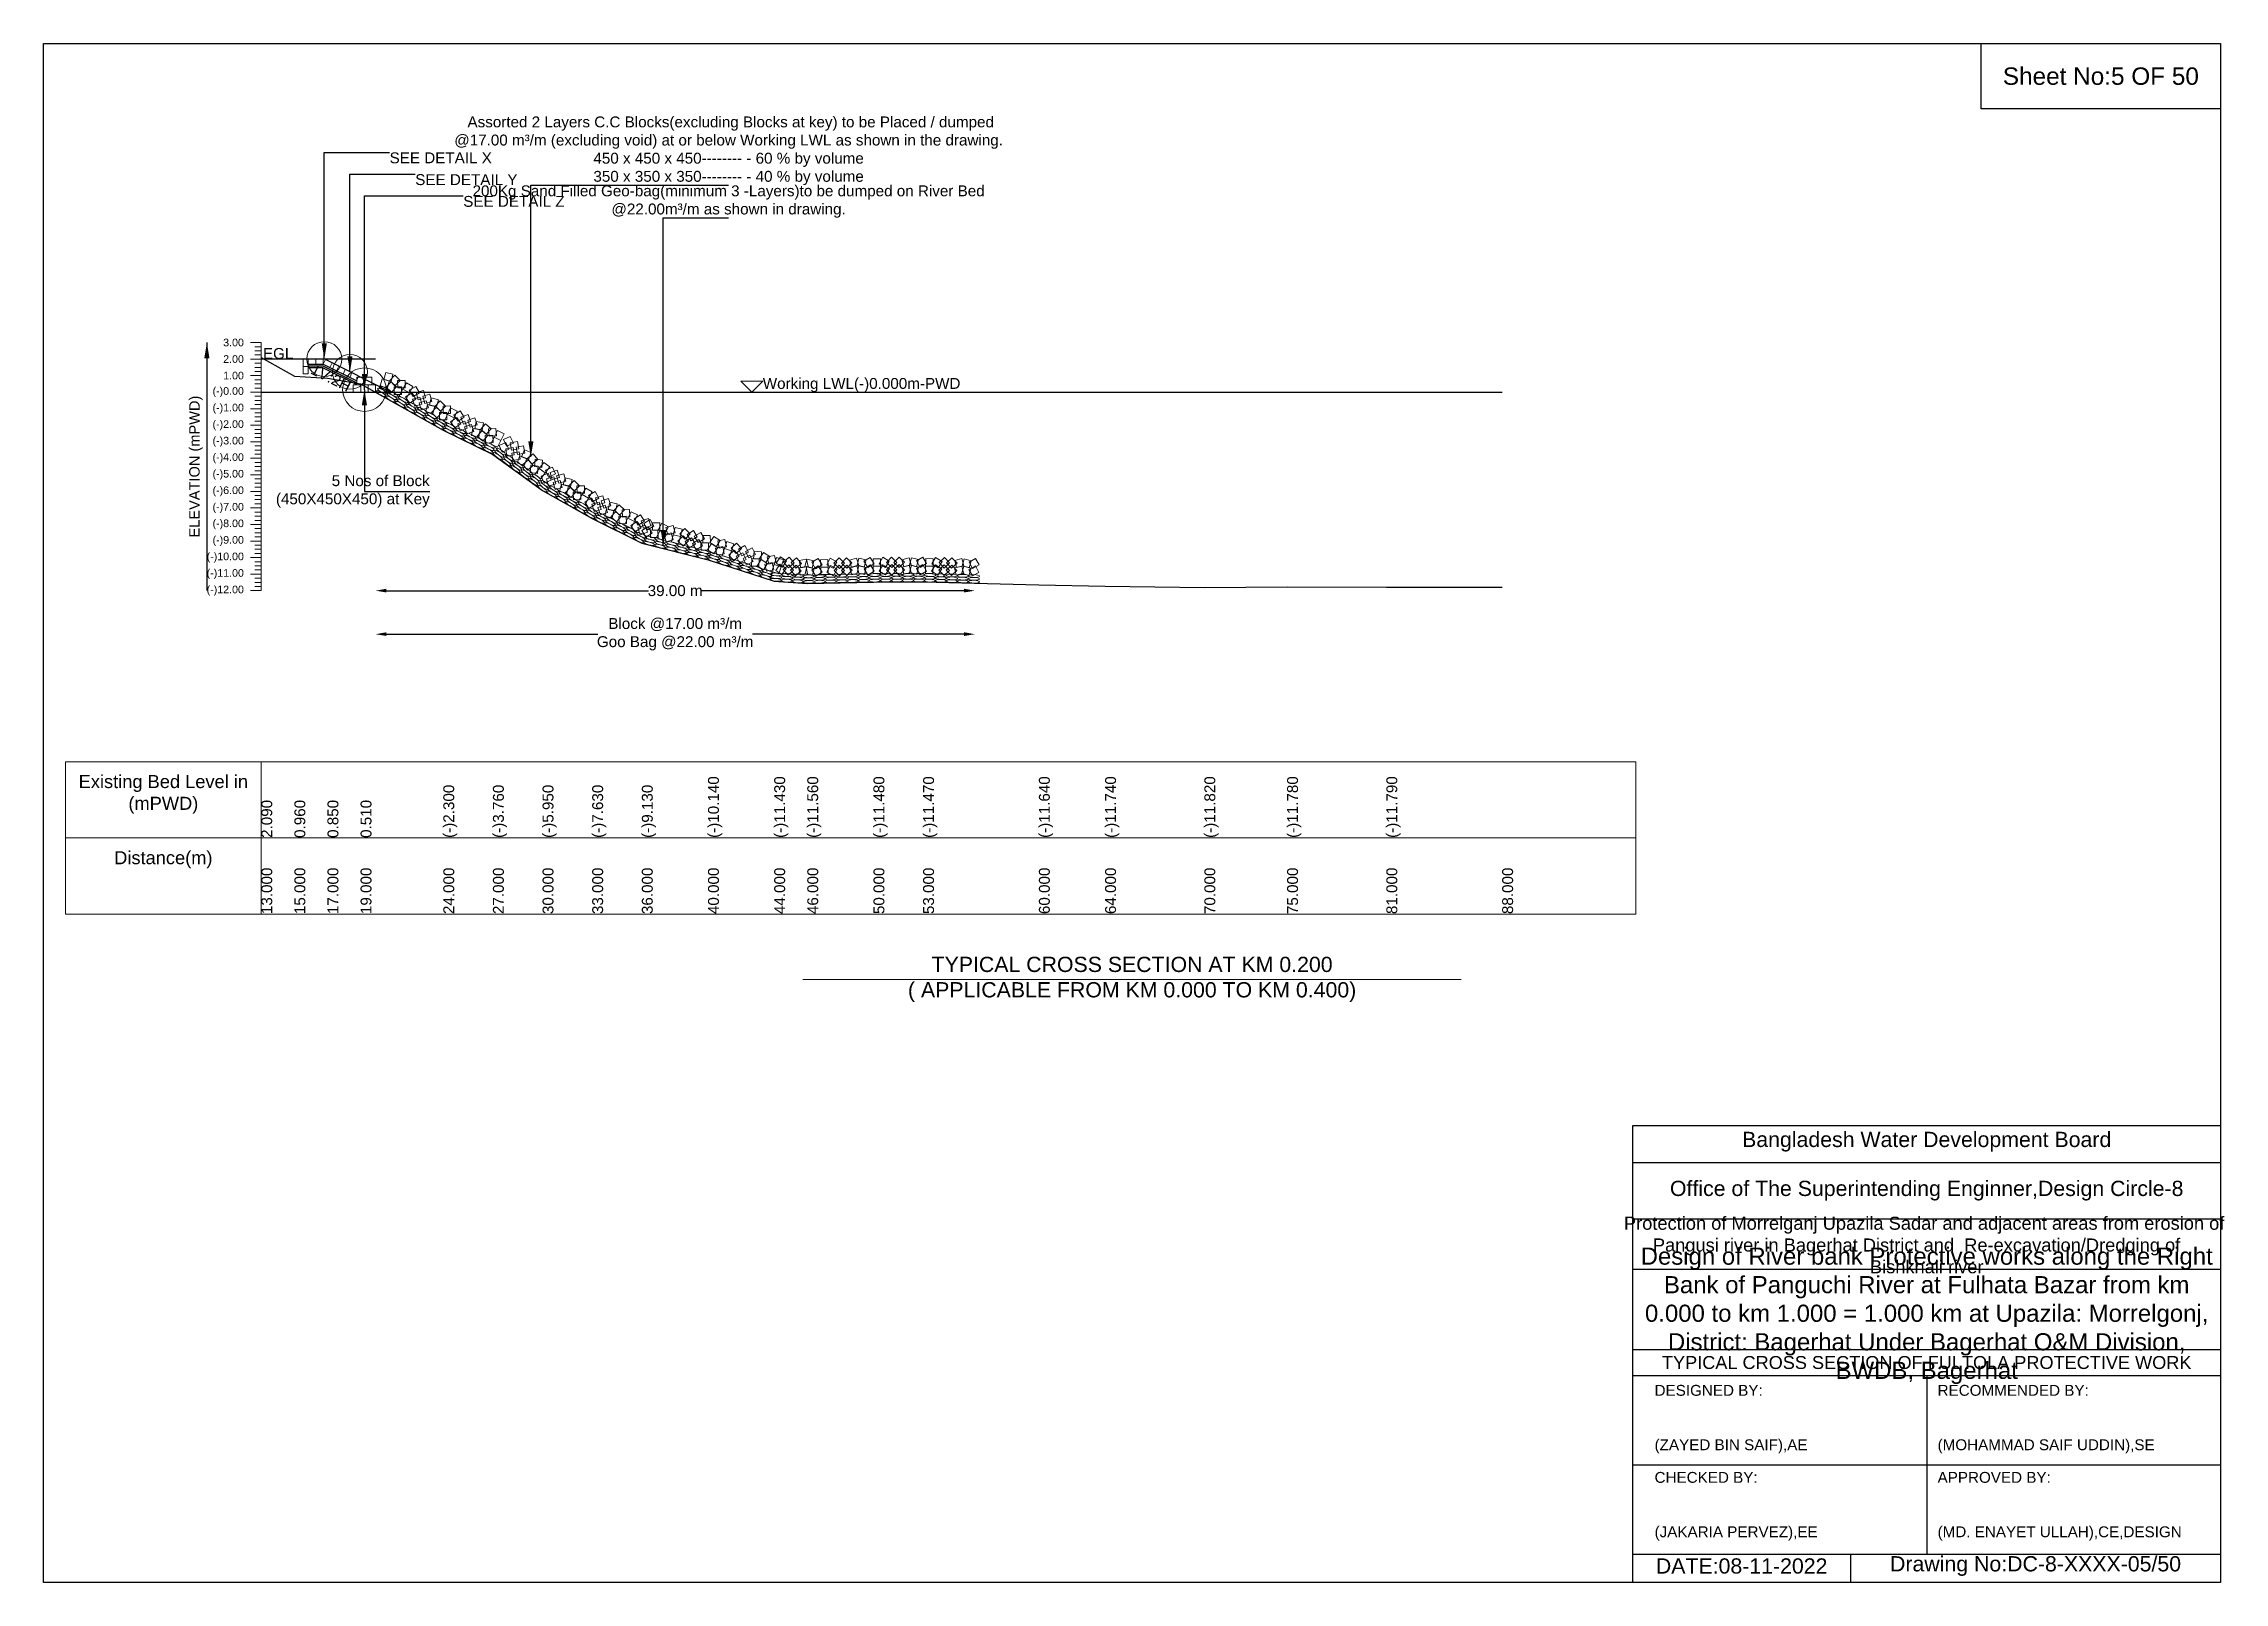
# Model space of a CAD drawing. Header units: inches. Extents: x 89000 to 305017, y -7071 to 0.
# Drawn here: x 160000 to 170017, y -7071 to 0 of the extents above; entities that cross this region are included whole.
import ezdxf

# ---------------------------------------------------------------- set-up
doc = ezdxf.new("R2010")
doc.units = ezdxf.units.IN
doc.header["$LTSCALE"] = 7
doc.header["$MEASUREMENT"] = 0
for name, color, linetype, lineweight in [('Cross section Data Border', 7, 'Continuous', 9), ('Cross Section Labels', 7, 'Continuous', 9), ('Existing_Bed_Level for Xsection', 7, 'Continuous', 25), ('Long Section Labels', 7, 'Continuous', 9)]:
    doc.layers.add(name, color=color, linetype=linetype, lineweight=lineweight)
doc.styles.get("Standard").update_dxf_attribs({"font": 'arial.ttf'})
doc.dimstyles.new('Appron Lebeling Style', dxfattribs={"dimtxt": 50, "dimasz": 50, "dimexe": 0.18, "dimexo": 0.0625, "dimgap": 0.09, "dimtad": 0, "dimtih": 1, "dimtoh": 1, "dimdec": 4, "dimzin": 0, "dimdsep": 46, "dimtxsty": 'Standard', "dimcen": 0.09, "dimse1": 1, "dimse2": 1, "dimadec": 0, "dimazin": 0, "dimtfac": 1, "dimtdec": 4, "dimtofl": 0, "dimtmove": 0, "dimatfit": 3, "dimfxl": 1, "dimtolj": 1, "dimtzin": 0, "dimarcsym": 0})
doc.dimstyles.get("Standard").update_dxf_attribs({"dimtxt": 0.18, "dimasz": 0.18, "dimexe": 0.18, "dimexo": 0.0625, "dimgap": 0.09, "dimtad": 0, "dimtih": 1, "dimtoh": 1, "dimdec": 4, "dimzin": 0, "dimdsep": 46, "dimtxsty": 'Standard', "dimcen": 0.09, "dimadec": 0, "dimazin": 0, "dimtfac": 1, "dimtdec": 4, "dimtofl": 0, "dimtmove": 0, "dimatfit": 3, "dimfxl": 1, "dimtolj": 1, "dimtzin": 0, "dimarcsym": 0})

msp = doc.modelspace()

# ---------------------------------------------------------------- texts
at = {"attachment_point": 5}
for s, insert, char_height in [('Sheet No:5 OF 50', (169450, -150), 80), ('Bangladesh Water Development Board', (168650, -5046), 70), ('Office of The Superintending Enginner,Design Circle-8', (168650, -5271), 70)]:
    msp.add_mtext(s, dxfattribs=dict(at, insert=insert, char_height=char_height))
for s, insert, char_height, width, attachment_point in [('Protection of Morrelganj Upazila Sadar and adjacent areas from erosion of  Pangusi river in Bagerhat District and  Re-excavation/Dredging of     Bishkhali river', (168650, -5521), 60, 2800, 5), ('Design of River bank Protective works along the Right Bank of Panguchi River at Fulhata Bazar from km 0.000 to km 1.000 = 1.000 km at Upazila: Morrelgonj, District: Bagerhat Under Bagerhat O&M Division, BWDB, Bagerhat ', (168650, -5846), 78.71299581, 2700, 5), ('TYPICAL CROSS SECTION OF FULTOLA PROTECTIVE WORK', (168650, -6061), 59.5765532, 2800, 5), ('DESIGNED BY:^J^J^J(ZAYED BIN SAIF),AE', (167400, -6321), 50, 1400, 4), ('RECOMMENDED BY:^J^J^J(MOHAMMAD SAIF UDDIN),SE', (168700, -6321), 50, 1400, 4), ('CHECKED BY:^J^J^J(JAKARIA PERVEZ),EE', (167400, -6721), 50, 1400, 4), ('APPROVED BY:^J^J^J(MD. ENAYET ULLAH),CE,DESIGN', (168700, -6721), 50, 1400, 4), ('DATE:08-11-2022', (167800, -6996), 70, 1400, 5), ('Drawing No:DC-8-XXXX-05/50', (169150, -6996), 70, 2200, 5)]:
    msp.add_mtext(s, dxfattribs=dict(insert=insert, char_height=char_height, width=width, attachment_point=attachment_point))
at = {"layer": 'Cross section Data Border', "char_height": 60, "width": 800, "attachment_point": 5}
for s, insert in [('Existing Bed Level in (mPWD)', (160550, -3450)), ('Distance(m)', (160550, -3750))]:
    msp.add_mtext(s, dxfattribs=dict(at, insert=insert))
at = {"layer": 'Cross Section Labels'}
for s, insert, char_height, attachment_point in [(' Assorted 2 Layers C.C Blocks(excluding Blocks at key) to be Placed / dumped^J@17.00 m³/m (excluding void) at or below Working LWL as shown in the drawing.^J450 x 450 x 450-------- - 60 % by volume^J350 x 350 x 350-------- - 40 % by volume', (163146.52576, -650), 50, 8), ('SEE DETAIL X', (161589.36797, -500), 50, 1), ('SEE DETAIL Y', (161707.16797, -600), 50, 1), ('SEE DETAIL Z', (161927.56797, -700), 50, 1), ('200Kg Sand Filled Geo-bag(minimum 3 -Layers)to be dumped on River Bed^J@22.00m³/m as shown in drawing.', (163146.52576, -800), 50, 8), ('EGL', (161147.18562, -1449.68), 50, 9), ('Working LWL(-)0.000m-PWD', (163303.36797, -1601.68), 50, 7), ('5 Nos of Block ^J(450X450X450) at Key', (161773.66797, -2057.68), 50, 6), ('TYPICAL CROSS SECTION AT KM 0.200^J( APPLICABLE FROM KM 0.000 TO KM 0.400)', (165000, -4300), 70, 5)]:
    msp.add_mtext(s, dxfattribs=dict(at, insert=insert, char_height=char_height, attachment_point=attachment_point))
at = {"layer": 'Cross Section Labels', "insert": (161331.27385, -1513.11823), "char_height": 50, "attachment_point": 2, "rotation": 333.434948823}
msp.add_mtext('1V:2H', dxfattribs=at)
at = {"layer": 'Long Section Labels', "char_height": 35, "attachment_point": 6}
for s, insert in [('3.00', (160920, -1373.68)), ('2.00', (160920, -1449.68)), ('(-)0.00', (160920, -1601.68)), ('1.00', (160920, -1525.68)), ('(-)1.00', (160920, -1677.68)), ('(-)2.00', (160920, -1753.68)), ('(-)3.00', (160920, -1829.68)), ('(-)4.00', (160920, -1905.68)), ('(-)5.00', (160920, -1981.68)), ('(-)6.00', (160920, -2057.68)), ('(-)7.00', (160920, -2133.68)), ('(-)8.00', (160920, -2209.68)), ('(-)9.00', (160920, -2285.68)), ('(-)10.00', (160920, -2361.68)), ('(-)11.00', (160920, -2437.68)), ('(-)12.00', (160920, -2513.68))]:
    msp.add_mtext(s, dxfattribs=dict(at, insert=insert))
at = {"layer": 'Long Section Labels', "rotation": 90}
for s, insert, char_height, attachment_point in [('ELEVATION (mPWD)', (160700, -1943.68), 48, 5), ('(-)10.140', (163052, -3650), 50, 1), ('(-)11.430', (163356, -3650), 50, 1), ('(-)11.560', (163508, -3650), 50, 1), ('(-)11.480', (163812, -3650), 50, 1), ('(-)11.470', (164040, -3650), 50, 1), ('(-)11.640', (164572, -3650), 50, 1), ('(-)11.740', (164876, -3650), 50, 1), ('(-)11.820', (165332, -3650), 50, 1), ('(-)11.780', (165712, -3650), 50, 1), ('(-)11.790', (166168, -3650), 50, 1), ('(-)11.790', (166168, -3650), 50, 1), ('2.090', (161000, -3650), 50, 1), ('0.960', (161152, -3650), 50, 1), ('0.850', (161304, -3650), 50, 1), ('0.510', (161456, -3650), 50, 1), ('(-)2.300', (161836, -3650), 50, 1), ('(-)3.760', (162064, -3650), 50, 1), ('(-)5.950', (162292, -3650), 50, 1), ('(-)7.630', (162520, -3650), 50, 1), ('(-)9.130', (162748, -3650), 50, 1), ('13.000', (161000, -4000), 50, 1), ('15.000', (161152, -4000), 50, 1), ('17.000', (161304, -4000), 50, 1), ('19.000', (161456, -4000), 50, 1), ('24.000', (161836, -4000), 50, 1), ('27.000', (162064, -4000), 50, 1), ('30.000', (162292, -4000), 50, 1), ('33.000', (162520, -4000), 50, 1), ('36.000', (162748, -4000), 50, 1), ('40.000', (163052, -4000), 50, 1), ('44.000', (163356, -4000), 50, 1), ('46.000', (163508, -4000), 50, 1), ('50.000', (163812, -4000), 50, 1), ('53.000', (164040, -4000), 50, 1), ('60.000', (164572, -4000), 50, 1), ('64.000', (164876, -4000), 50, 1), ('70.000', (165332, -4000), 50, 1), ('75.000', (165712, -4000), 50, 1), ('81.000', (166168, -4000), 50, 1), ('88.000', (166700, -4000), 50, 1)]:
    msp.add_mtext(s, dxfattribs=dict(at, insert=insert, char_height=char_height, attachment_point=attachment_point))

# ---------------------------------------------------------------- blocks, each defined once
blk = doc.blocks.new('*D1')
at = {"layer": 'Cross Section Labels', "color": 0, "lineweight": -2, "transparency": 16777216}
for p, q in [((161575, -2514), (162779, -2514)), ((164228, -2514), (163024, -2514))]:
    blk.add_line(p, q, dxfattribs=at)
at = {"layer": 'Cross Section Labels', "color": 0, "transparency": 16777216}
for points in [[(161575, -2505), (161575, -2522), (161525, -2514)], [(164228, -2505), (164228, -2522), (164278, -2514)]]:
    blk.add_solid(points, dxfattribs=at)
at = {"layer": 'Defpoints', "color": 0, "transparency": 16777216}
for p in [(161525, -1602), (164278, -2479), (164278, -2514)]:
    blk.add_point(p, dxfattribs=at)
at = {"layer": 'Cross Section Labels', "color": 0, "transparency": 16777216, "insert": (162901, -2514), "char_height": 50, "attachment_point": 5}
blk.add_mtext('\\A1;39.00 m', dxfattribs=at)
blk = doc.blocks.new('*D2')
at = {"layer": 'Cross Section Labels', "color": 0, "lineweight": -2, "transparency": 16777216}
for p, q in [((161575, -2714), (162546, -2714)), ((164228, -2714), (163257, -2714))]:
    blk.add_line(p, q, dxfattribs=at)
at = {"layer": 'Cross Section Labels', "color": 0, "transparency": 16777216}
for points in [[(161575, -2705), (161575, -2722), (161525, -2714)], [(164228, -2705), (164228, -2722), (164278, -2714)]]:
    blk.add_solid(points, dxfattribs=at)
at = {"layer": 'Defpoints', "color": 0, "transparency": 16777216}
for p in [(161525, -1602), (164278, -2479), (164278, -2714)]:
    blk.add_point(p, dxfattribs=at)
at = {"layer": 'Cross Section Labels', "color": 0, "transparency": 16777216, "insert": (162901, -2714), "char_height": 50, "attachment_point": 5}
blk.add_mtext('\\A1;Block @17.00 m³/m ^JGoo Bag @22.00 m³/m ', dxfattribs=at)

# ---------------------------------------------------------------- dimensions: what is measured, and where the dimension line sits
at = {"layer": 'Cross Section Labels'}
for base, text, picture, middle in [((164277.71992, -2513.68), '39.00 m', '*D1', (162901.34395, -2513.68)), ((164277.71992, -2713.68), 'Block @17.00 m³/m ^JGoo Bag @22.00 m³/m ', '*D2', (162901.34395, -2713.68))]:
    dim = msp.add_linear_dim(base=base, p1=(161524.96797, -1601.68), p2=(164277.71992, -2479.1732), text=text, dimstyle='Appron Lebeling Style', dxfattribs=at)
    dim.commit()
    dim.dimension.update_dxf_attribs({"geometry": picture, "text_midpoint": middle})

# ---------------------------------------------------------------- linework, layer by layer
for points in [[(160000, 0), (170000, 0), (170000, -7071), (160000, -7071)], [(168900, 0), (170000, 0), (170000, -300), (168900, -300)]]:
    msp.add_lwpolyline(points, close=True)
for points in [[(167300, -7071), (167300, -4971), (170000, -4971)], [(167300, -5141), (170000, -5141)], [(167300, -5401), (170000, -5401)], [(167300, -5631), (170000, -5631)], [(167300, -6001), (170000, -6001)], [(167300, -6121), (170000, -6121)], [(168650, -6121), (168650, -6941)], [(167300, -6531), (170000, -6531)], [(167300, -6941), (170000, -6941)], [(168300, -6941), (168300, -7071)]]:
    msp.add_lwpolyline(points)
at = {"layer": 'Cross section Data Border'}
msp.add_lwpolyline([(160100, -3300), (167314.6224, -3300), (167314.6224, -4000), (160100, -4000)], close=True, dxfattribs=at)
for points in [[(161000, -3300), (161000, -4000)], [(160100, -3650), (167314.6224, -3650)]]:
    msp.add_lwpolyline(points, dxfattribs=at)
at = {"layer": 'Cross Section Labels'}
msp.add_lwpolyline([(163253.36797, -1601.68), (163303.36797, -1551.68), (163203.36797, -1551.68)], close=True, dxfattribs=at)
msp.add_lwpolyline([(163488, -4300), (165000, -4300), (166512, -4300)], dxfattribs=at)
for centre, radius in [((161289.36797, -1449.68), 80), ((161407.16797, -1508.58), 80), ((161473.66797, -1590.28), 100)]:
    msp.add_circle(centre, radius, dxfattribs=at)
at = {"layer": 'Existing_Bed_Level for Xsection'}
for points in [[(161000, -1442.84), (161152, -1528.72), (161304, -1537.08), (161456, -1562.92), (161836, -1776.48), (162064, -1887.44), (162292, -2053.88), (162520, -2181.56), (162748, -2295.56), (163052, -2372.32), (163356, -2470.36), (163508, -2480.24), (163812, -2474.16), (164040, -2473.4), (164572, -2486.32), (164876, -2493.92), (165332, -2500), (165712, -2496.96), (166168, -2497.72), (166700, -2497.72)], [(161524.96797, -1449.68), (161000, -1449.68)], [(161593.36797, -1601.68), (161294.18209, -1452.08706), (161289.36797, -1449.68), (161283.98562, -1449.68), (161215.58562, -1449.68)], [(161215.58562, -1472.48), (161283.98562, -1472.48), (161439.46797, -1550.22117)], [(161215.58562, -1480.08), (161282.19151, -1480.08), (161439.46797, -1558.71823)], [(161215.58562, -1487.68), (161280.39739, -1487.68), (161439.46797, -1567.21529)], [(161000, -1601.68), (166700, -1601.68)]]:
    msp.add_lwpolyline(points, dxfattribs=at)
at = {"layer": 'Long Section Labels'}
for points in [[(161000, -1373.68), (160950, -1373.68)], [(161000, -1392.68), (160970, -1392.68)], [(161000, -2513.68), (161000, -2437.68), (161000, -2361.68), (161000, -2285.68), (161000, -2209.68), (161000, -2133.68), (161000, -2057.68), (161000, -1981.68), (161000, -1905.68), (161000, -1829.68), (161000, -1753.68), (161000, -1677.68), (161000, -1601.68), (161000, -1525.68), (161000, -1449.68), (161000, -1373.68)], [(161000, -1449.68), (160950, -1449.68)], [(161000, -1411.68), (160970, -1411.68)], [(161000, -1430.68), (160970, -1430.68)], [(161000, -1468.68), (160970, -1468.68)], [(161000, -1487.68), (160970, -1487.68)], [(161000, -1525.68), (160950, -1525.68)], [(161000, -1601.68), (160950, -1601.68)], [(161000, -1506.68), (160970, -1506.68)], [(161000, -1544.68), (160970, -1544.68)], [(161000, -1563.68), (160970, -1563.68)], [(161000, -1582.68), (160970, -1582.68)], [(161000, -1677.68), (160950, -1677.68)], [(161000, -1620.68), (160970, -1620.68)], [(161000, -1639.68), (160970, -1639.68)], [(161000, -1658.68), (160970, -1658.68)], [(161000, -1696.68), (160970, -1696.68)], [(161000, -1753.68), (160950, -1753.68)], [(161000, -1715.68), (160970, -1715.68)], [(161000, -1734.68), (160970, -1734.68)], [(161000, -1772.68), (160970, -1772.68)], [(161000, -1791.68), (160970, -1791.68)], [(161000, -1829.68), (160950, -1829.68)], [(161000, -1810.68), (160970, -1810.68)], [(161000, -1848.68), (160970, -1848.68)], [(161000, -1867.68), (160970, -1867.68)], [(161000, -1886.68), (160970, -1886.68)], [(161000, -1905.68), (160950, -1905.68)], [(161000, -1981.68), (160950, -1981.68)], [(161000, -1924.68), (160970, -1924.68)], [(161000, -1943.68), (160970, -1943.68)], [(161000, -1962.68), (160970, -1962.68)], [(161000, -2000.68), (160970, -2000.68)], [(161000, -2057.68), (160950, -2057.68)], [(161000, -2019.68), (160970, -2019.68)], [(161000, -2038.68), (160970, -2038.68)], [(161000, -2076.68), (160970, -2076.68)], [(161000, -2095.68), (160970, -2095.68)], [(161000, -2133.68), (160950, -2133.68)], [(161000, -2114.68), (160970, -2114.68)], [(161000, -2152.68), (160970, -2152.68)], [(161000, -2171.68), (160970, -2171.68)], [(161000, -2190.68), (160970, -2190.68)], [(161000, -2209.68), (160950, -2209.68)], [(161000, -2285.68), (160950, -2285.68)], [(161000, -2228.68), (160970, -2228.68)], [(161000, -2247.68), (160970, -2247.68)], [(161000, -2266.68), (160970, -2266.68)], [(161000, -2361.68), (160950, -2361.68)], [(161000, -2304.68), (160970, -2304.68)], [(161000, -2323.68), (160970, -2323.68)], [(161000, -2342.68), (160970, -2342.68)], [(161000, -2380.68), (160970, -2380.68)], [(161000, -2399.68), (160970, -2399.68)], [(161000, -2437.68), (160950, -2437.68)], [(161000, -2418.68), (160970, -2418.68)], [(161000, -2456.68), (160970, -2456.68)], [(161000, -2475.68), (160970, -2475.68)], [(161000, -2494.68), (160970, -2494.68)], [(161000, -2513.68), (160950, -2513.68)]]:
    msp.add_lwpolyline(points, dxfattribs=at)
for points in [[(161215.58562, -1449.68), (161192.78562, -1449.68), (161192.78562, -1483.88), (161215.58562, -1483.88)], [(161215.58562, -1483.88), (161192.78562, -1483.88), (161192.78562, -1518.08), (161215.58562, -1518.08)], [(161249.78562, -1449.68), (161215.58562, -1449.68), (161215.58562, -1472.48), (161249.78562, -1472.48)], [(161283.98562, -1449.68), (161249.78562, -1449.68), (161249.78562, -1472.48), (161283.98562, -1472.48)], [(161324.7715, -1467.38177), (161294.18209, -1452.08706), (161283.98562, -1472.48), (161314.57503, -1487.7747)], [(161355.36091, -1482.67647), (161324.7715, -1467.38177), (161314.57503, -1487.7747), (161345.16444, -1503.06941)], [(161385.95032, -1497.97117), (161355.36091, -1482.67647), (161345.16444, -1503.06941), (161375.75385, -1518.36411)], [(161416.53973, -1513.26588), (161385.95032, -1497.97117), (161375.75385, -1518.36411), (161406.34326, -1533.65882)], [(161447.12914, -1528.56058), (161416.53973, -1513.26588), (161406.34326, -1533.65882), (161436.93267, -1548.95352)], [(161456.56797, -1567.48), (161422.36797, -1567.48), (161422.36797, -1601.68), (161456.56797, -1601.68)], [(161473.66797, -1533.28), (161439.46797, -1533.28), (161439.46797, -1567.48), (161473.66797, -1567.48)], [(161490.76797, -1567.48), (161456.56797, -1567.48), (161456.56797, -1601.68), (161490.76797, -1601.68)], [(161507.86797, -1533.28), (161473.66797, -1533.28), (161473.66797, -1567.48), (161507.86797, -1567.48)], [(161524.96797, -1567.48), (161490.76797, -1567.48), (161490.76797, -1601.68), (161524.96797, -1601.68)], [(161588.04172, -1549.0236), (161554.905, -1540.56207), (161546.44346, -1573.69879), (161579.58019, -1582.16032)], [(161604.79733, -1519.20935), (161571.66061, -1510.74782), (161563.19907, -1543.88454), (161596.3358, -1552.34607)], [(161621.23833, -1577.8414), (161596.78144, -1553.93532), (161572.87536, -1578.39221), (161597.33225, -1602.29829)], [(161637.99394, -1548.02715), (161613.53705, -1524.12107), (161589.63097, -1548.57796), (161614.08786, -1572.48404)], [(161643.78213, -1577.58551), (161609.58419, -1577.96138), (161609.96006, -1612.15931), (161644.15799, -1611.78345)], [(161660.53774, -1547.77126), (161626.3398, -1548.14713), (161626.71567, -1582.34506), (161660.9136, -1581.9692)], [(161679.97028, -1605.0987), (161650.15602, -1588.34309), (161633.40041, -1618.15734), (161663.21467, -1634.91295)], [(161696.72588, -1575.28445), (161666.91163, -1558.52884), (161650.15602, -1588.34309), (161679.97028, -1605.0987)], [(161726.68879, -1604.54326), (161709.22908, -1575.1358), (161679.82162, -1592.5955), (161697.28133, -1622.00296)], [(161744.92585, -1594.24785), (161711.99232, -1603.46859), (161721.21306, -1636.40213), (161754.1466, -1627.18139)], [(161709.93318, -1634.35751), (161692.47347, -1604.95005), (161663.06601, -1622.40975), (161680.52572, -1651.81721)], [(161728.17024, -1624.0621), (161695.23671, -1633.28284), (161704.45745, -1666.21638), (161737.39099, -1656.99564)], [(161767.21467, -1673.73446), (161757.96771, -1640.80827), (161725.04152, -1650.05524), (161734.28849, -1682.98142)], [(161783.97028, -1643.92021), (161774.72332, -1610.99402), (161741.79713, -1620.24099), (161751.0441, -1653.16717)], [(161796.74148, -1666.31286), (161763.60475, -1657.85133), (161755.14322, -1690.98805), (161788.27995, -1699.44959)], [(161813.49709, -1636.49861), (161780.36036, -1628.03708), (161771.89883, -1661.1738), (161805.03555, -1669.63534)], [(161829.93808, -1695.13066), (161805.48119, -1671.22458), (161781.57512, -1695.68147), (161806.03201, -1719.58755)], [(161846.69369, -1665.31641), (161822.2368, -1641.41033), (161798.33073, -1665.86722), (161822.78761, -1689.7733)], [(161852.48189, -1694.87478), (161818.28395, -1695.25064), (161818.65982, -1729.44858), (161852.85775, -1729.07271)], [(161869.23749, -1665.06053), (161835.03956, -1665.43639), (161835.41543, -1699.63433), (161869.61336, -1699.25846)], [(161900.34974, -1688.62048), (161869.59808, -1673.65467), (161854.63227, -1704.40633), (161885.38393, -1719.37214)], [(161931.98812, -1716.05889), (161912.82234, -1687.73376), (161884.49721, -1706.89954), (161903.66299, -1735.22467)], [(161885.38393, -1719.37214), (161854.63227, -1704.40633), (161839.66646, -1735.15799), (161870.41812, -1750.1238)], [(161917.02231, -1746.81055), (161897.85653, -1718.48542), (161869.5314, -1737.6512), (161888.69718, -1765.97633)], [(161934.6196, -1735.45619), (161902.28803, -1746.6056), (161913.43744, -1778.93717), (161945.76901, -1767.78776)], [(161949.58541, -1704.70453), (161917.25383, -1715.85394), (161928.40324, -1748.18551), (161960.73482, -1737.0361)], [(161976.5291, -1782.73625), (161965.35394, -1750.41357), (161933.03126, -1761.58872), (161944.20641, -1793.91141)], [(161991.4949, -1751.98459), (161980.31975, -1719.66191), (161947.99707, -1730.83706), (161959.17222, -1763.15975)], [(162005.56612, -1773.58402), (161971.98756, -1767.09401), (161965.49755, -1800.67257), (161999.07611, -1807.16258)], [(162020.53193, -1742.83236), (161986.95337, -1736.34235), (161980.46336, -1769.92091), (162014.04192, -1776.41092)], [(162040.40652, -1800.39124), (162014.58063, -1777.97108), (161992.16047, -1803.79697), (162017.98636, -1826.21713)], [(162055.37233, -1769.63958), (162029.54644, -1747.21942), (162007.12628, -1773.04531), (162032.95217, -1795.46547)], [(162062.89587, -1798.80456), (162028.77981, -1801.1992), (162031.17444, -1835.31526), (162065.2905, -1832.92063)], [(162077.86168, -1768.0529), (162043.74562, -1770.44754), (162046.14025, -1804.5636), (162080.25631, -1802.16897)], [(162115.61136, -1793.38113), (162084.8597, -1778.41532), (162069.89389, -1809.16698), (162100.64555, -1824.13279)], [(162100.64555, -1824.13279), (162069.89389, -1809.16698), (162054.92808, -1839.91864), (162085.67974, -1854.88445)], [(162137.54797, -1864.20292), (162123.68947, -1832.93661), (162092.42316, -1846.7951), (162106.28166, -1878.06141)], [(162157.71268, -1836.58002), (162143.85419, -1805.31371), (162112.58788, -1819.17221), (162126.44637, -1850.43852)], [(162156.87484, -1856.13706), (162123.0818, -1861.39734), (162128.34208, -1895.19038), (162162.13512, -1889.9301)], [(162177.03956, -1828.51417), (162143.24652, -1833.77445), (162148.50679, -1867.56748), (162182.29983, -1862.30721)], [(162189.76937, -1910.07926), (162184.48218, -1876.29042), (162150.69334, -1881.57761), (162155.98053, -1915.36645)], [(162209.93408, -1882.45637), (162204.6469, -1848.66753), (162170.85806, -1853.95471), (162176.14524, -1887.74355)], [(162219.96677, -1906.20252), (162188.06362, -1893.88063), (162175.74173, -1925.78378), (162207.64489, -1938.10567)], [(162240.13148, -1878.57962), (162208.22833, -1866.25773), (162195.90645, -1898.16089), (162227.8096, -1910.48277)], [(162269.68614, -1911.12194), (162248.22883, -1884.49068), (162221.59758, -1905.948), (162243.05489, -1932.57925)], [(162249.52143, -1938.74483), (162228.06412, -1912.11358), (162201.43286, -1933.57089), (162222.89018, -1960.20215)], [(162271.93722, -1941.15746), (162237.93493, -1937.4854), (162234.26286, -1971.48769), (162268.26516, -1975.15976)], [(162292.10194, -1913.53457), (162258.09964, -1909.8625), (162254.42758, -1943.86479), (162288.42987, -1947.53686)], [(162304.61674, -1972.7582), (162276.99385, -1952.59348), (162256.82913, -1980.21638), (162284.45203, -2000.38109)], [(162324.78146, -1945.1353), (162297.15856, -1924.97059), (162276.99385, -1952.59348), (162304.61674, -1972.7582)], [(162330.90824, -2005.35591), (162317.04974, -1974.0896), (162285.78343, -1987.9481), (162299.64193, -2019.21441)], [(162351.07295, -1977.73301), (162337.21445, -1946.4667), (162305.94814, -1960.3252), (162319.80664, -1991.59151)], [(162343.03616, -1990.721), (162310.11669, -1999.99183), (162319.38752, -2032.9113), (162352.307, -2023.64047)], [(162359.7464, -1960.88129), (162326.82693, -1970.15212), (162336.09776, -2003.0716), (162369.01723, -1993.80077)], [(162398.86635, -2010.4942), (162389.5693, -1977.58212), (162356.65722, -1986.87916), (162365.95427, -2019.79124)], [(162428.38183, -2003.02769), (162395.23227, -1994.61658), (162386.82115, -2027.76614), (162419.97071, -2036.17725)], [(162382.15611, -2040.3339), (162372.85907, -2007.42182), (162339.94699, -2016.71887), (162349.24403, -2049.63095)], [(162411.67159, -2032.8674), (162378.52203, -2024.45629), (162370.11092, -2057.60584), (162403.26048, -2066.01696)], [(162444.912, -2061.63467), (162420.41877, -2037.76582), (162396.54992, -2062.25905), (162421.04315, -2086.12789)], [(162461.62223, -2031.79496), (162437.129, -2007.92611), (162413.26016, -2032.41934), (162437.75339, -2056.28819)], [(162467.45538, -2061.34449), (162433.25806, -2061.77237), (162433.68595, -2095.9697), (162467.88327, -2095.54181)], [(162484.16562, -2031.50478), (162449.9683, -2031.93267), (162450.39618, -2066.12999), (162484.59351, -2065.7021)], [(162503.68534, -2088.80259), (162473.84564, -2072.09236), (162457.1354, -2101.93206), (162486.97511, -2118.6423)], [(162520.39558, -2058.96289), (162490.55587, -2042.25265), (162473.84564, -2072.09236), (162503.68534, -2088.80259)], [(162533.69272, -2118.01578), (162516.1883, -2088.63492), (162486.80743, -2106.13934), (162504.31186, -2135.52021)], [(162550.40296, -2088.17608), (162532.89853, -2058.79521), (162503.51767, -2076.29963), (162521.02209, -2105.6805)], [(162568.62434, -2077.85294), (162535.70487, -2087.12377), (162544.9757, -2120.04324), (162577.89517, -2110.77241)], [(162605.11516, -2123.41668), (162594.28726, -2090.97602), (162561.8466, -2101.80392), (162572.6745, -2134.24458)], [(162551.9141, -2107.69265), (162518.99463, -2116.96348), (162528.26546, -2149.88295), (162561.18494, -2140.61212)], [(162589.82046, -2154.00609), (162578.99255, -2121.56543), (162546.55189, -2132.39333), (162557.3798, -2164.83399)], [(162618.95396, -2145.16575), (162585.44692, -2138.31604), (162578.59721, -2171.82308), (162612.10425, -2178.67279)], [(162634.24866, -2114.57634), (162600.74162, -2107.72663), (162593.89192, -2141.23367), (162627.39895, -2148.08338)], [(162653.50489, -2172.34503), (162627.9209, -2149.64922), (162605.2251, -2175.23321), (162630.80909, -2197.92902)], [(162668.7996, -2141.75562), (162643.21561, -2119.05981), (162620.5198, -2144.6438), (162646.10379, -2167.33961)], [(162676.00996, -2170.9996), (162641.87018, -2173.02826), (162643.89884, -2207.16804), (162678.03862, -2205.13938)], [(162691.30467, -2140.41019), (162657.16489, -2142.43885), (162659.19355, -2176.57863), (162693.33333, -2174.54997)], [(162713.48587, -2196.73118), (162682.89646, -2181.43647), (162667.60176, -2212.02588), (162698.19117, -2227.32059)], [(162728.78058, -2166.14177), (162698.19117, -2150.84706), (162682.89646, -2181.43647), (162713.48587, -2196.73118)], [(162744.8282, -2224.50727), (162725.96726, -2195.97825), (162697.43824, -2214.83919), (162716.29918, -2243.36821)], [(162760.12291, -2193.91786), (162741.26197, -2165.38884), (162712.73295, -2184.24978), (162731.59389, -2212.7788)], [(162777.84094, -2182.75286), (162745.39167, -2193.55493), (162756.19374, -2226.0042), (162788.64301, -2215.20213)], [(162803.61224, -2216.70557), (162786.0738, -2187.345), (162756.71323, -2204.88343), (162774.25167, -2234.24401)], [(162830.16933, -2201.81822), (162795.97301, -2202.31991), (162796.4747, -2236.51623), (162830.67102, -2236.01454)], [(162762.54624, -2213.34227), (162730.09696, -2224.14434), (162740.89903, -2256.59361), (162773.34831, -2245.79154)], [(162795.23952, -2249.86485), (162777.70109, -2220.50428), (162748.34051, -2238.04271), (162765.87895, -2267.40328)], [(162821.79661, -2234.97749), (162787.60029, -2235.47918), (162788.10198, -2269.6755), (162822.2983, -2269.17381)], [(162861.37592, -2254.10753), (162831.51688, -2237.43186), (162814.84122, -2267.2909), (162844.70026, -2283.96657)], [(162869.74864, -2220.94825), (162839.8896, -2204.27259), (162823.21394, -2234.13162), (162853.07297, -2250.80729)], [(162883.06773, -2247.9631), (162850.15901, -2257.27205), (162859.46796, -2290.18076), (162892.37668, -2280.87181)], [(162891.44045, -2214.80382), (162858.53173, -2224.11277), (162867.84068, -2257.02149), (162900.7494, -2247.71254)], [(162925.19312, -2265.05137), (162892.03384, -2256.67865), (162883.66113, -2289.83793), (162916.8204, -2298.21065)], [(162933.56584, -2231.89209), (162900.40656, -2223.51938), (162892.03384, -2256.67865), (162925.19312, -2265.05137)], [(162961.76671, -2285.45299), (162937.22202, -2261.63706), (162913.40609, -2286.18174), (162937.95077, -2309.99767)], [(162970.13942, -2252.29371), (162945.59474, -2228.47778), (162921.77881, -2253.02247), (162946.32349, -2276.8384)], [(162976.67542, -2270.74529), (162947.30089, -2288.26034), (162964.81593, -2317.63487), (162994.19047, -2300.11982)], [(162985.04813, -2237.58602), (162955.6736, -2255.10107), (162973.18865, -2284.4756), (163002.56318, -2266.96055)], [(163027.35446, -2308.47387), (163009.81602, -2279.1133), (162980.45545, -2296.65173), (162997.99388, -2326.01231)], [(163035.72717, -2275.31459), (163018.18874, -2245.95402), (162988.82816, -2263.49246), (163006.3666, -2292.85303)], [(163053.91154, -2293.58651), (163019.71522, -2294.0882), (163020.21691, -2328.28452), (163054.41323, -2327.78283)], [(163062.28426, -2260.42724), (163028.08794, -2260.92893), (163028.58963, -2295.12525), (163062.78595, -2294.62356)], [(163097.25423, -2315.52108), (163068.53469, -2296.95153), (163049.96514, -2325.67106), (163078.68467, -2344.24061)], [(163107.75134, -2282.97188), (163079.03181, -2264.40232), (163060.46225, -2293.12186), (163089.18179, -2311.69141)], [(163129.79474, -2278.24144), (163096.35345, -2285.40524), (163103.51726, -2318.84653), (163136.95855, -2311.68273)], [(163170.72836, -2298.01506), (163138.17916, -2287.51794), (163127.68204, -2320.06715), (163160.23124, -2330.56426)], [(163205.90775, -2320.73651), (163182.95269, -2295.38487), (163157.60106, -2318.33994), (163180.55612, -2343.69157)], [(163119.29762, -2310.79064), (163085.85633, -2317.95445), (163093.02014, -2351.39574), (163126.46143, -2344.23193)], [(163160.23124, -2330.56426), (163127.68204, -2320.06715), (163117.18492, -2352.61635), (163149.73413, -2363.11346)], [(163195.41063, -2353.28571), (163172.45557, -2327.93408), (163147.10394, -2350.88914), (163170.059, -2376.24077)], [(163211.23823, -2339.57174), (163180.79368, -2355.15279), (163196.37474, -2385.59734), (163226.81929, -2370.01629)], [(163221.73535, -2307.02253), (163191.2908, -2322.60359), (163206.87186, -2353.04814), (163237.31641, -2337.46708)], [(163259.3744, -2380.49508), (163243.76911, -2350.06294), (163213.33697, -2365.66824), (163228.94227, -2396.10037)], [(163269.87152, -2347.94587), (163254.26623, -2317.51374), (163223.83409, -2333.11904), (163239.43939, -2363.55117)], [(163286.83766, -2367.35423), (163252.68035, -2365.646), (163250.97212, -2399.80331), (163285.12943, -2401.51155)], [(163297.33478, -2334.80503), (163263.17747, -2333.0968), (163261.46924, -2367.25411), (163295.62655, -2368.96234)], [(163325.09864, -2389.0009), (163296.3791, -2370.43135), (163277.80955, -2399.15088), (163306.52908, -2417.72044)], [(163335.59575, -2356.4517), (163306.87622, -2337.88215), (163288.30667, -2366.60168), (163317.0262, -2385.17123)], [(163347.14203, -2384.27046), (163313.70075, -2391.43427), (163320.86455, -2424.87556), (163354.30584, -2417.71175)], [(163357.63915, -2351.72126), (163324.19786, -2358.88507), (163331.36167, -2392.32636), (163364.80296, -2385.16255)], [(163388.07566, -2404.04409), (163355.52645, -2393.54697), (163345.02934, -2426.09617), (163377.57854, -2436.59329)], [(163398.57277, -2371.49488), (163366.02357, -2360.99777), (163355.52645, -2393.54697), (163388.07566, -2404.04409)], [(163410.55165, -2411.64172), (163382.09375, -2392.67365), (163363.12567, -2421.13155), (163391.58357, -2440.09962)], [(163412.76997, -2377.51374), (163384.31206, -2358.54566), (163365.34399, -2387.00357), (163393.80189, -2405.97164)], [(163422.54484, -2394.47345), (163396.83514, -2417.02676), (163419.38844, -2442.73645), (163445.09814, -2420.18315)], [(163424.76315, -2360.34547), (163399.05346, -2382.89877), (163421.60676, -2408.60847), (163447.31646, -2386.05517)], [(163479.22737, -2422.38225), (163456.6536, -2396.69052), (163430.96187, -2419.26429), (163453.53564, -2444.95602)], [(163481.44569, -2388.25427), (163458.87192, -2362.56254), (163433.18019, -2385.13631), (163455.75396, -2410.82804)], [(163502.64307, -2402.92416), (163469.10517, -2409.62112), (163475.80214, -2443.15902), (163509.34003, -2436.46205)], [(163504.86138, -2368.79618), (163471.32349, -2375.49314), (163478.02045, -2409.03104), (163511.55835, -2402.33407)], [(163538.64856, -2377.45928), (163505.44515, -2369.26334), (163497.24921, -2402.46675), (163530.45262, -2410.66269)], [(163539.33243, -2411.65244), (163506.12901, -2403.4565), (163497.93307, -2436.65991), (163531.13648, -2444.85585)], [(163557.9468, -2365.8031), (163528.666, -2383.4744), (163546.33729, -2412.7552), (163575.6181, -2395.0839)], [(163558.63066, -2399.99626), (163529.34986, -2417.66756), (163547.02116, -2446.94836), (163576.30196, -2429.27706)], [(163603.08986, -2371.15677), (163568.8967, -2371.84064), (163569.58056, -2406.0338), (163603.77372, -2405.34994)], [(163643.75355, -2381.17264), (163613.78959, -2364.68624), (163597.30319, -2394.6502), (163627.26715, -2411.1366)], [(163644.43741, -2415.36581), (163614.47346, -2398.87941), (163597.98706, -2428.84336), (163627.95101, -2445.32976)], [(163654.2476, -2363.04915), (163630.54313, -2387.7015), (163655.19547, -2411.40597), (163678.89994, -2386.75362)], [(163654.93146, -2397.24231), (163631.22699, -2421.89466), (163655.87933, -2445.59913), (163679.5838, -2420.94678)], [(163713.09272, -2386.0505), (163688.4215, -2362.36567), (163664.73667, -2387.03689), (163689.40789, -2410.72172)], [(163713.77658, -2420.24367), (163689.10537, -2396.55884), (163665.42054, -2421.23005), (163690.09175, -2444.91488)], [(163734.77394, -2364.67676), (163701.92479, -2374.19375), (163711.44178, -2407.04291), (163744.29093, -2397.52591)], [(163735.4578, -2398.86992), (163702.60865, -2408.38691), (163712.12564, -2441.23607), (163744.97479, -2431.71907)], [(163778.0007, -2372.67223), (163744.79728, -2364.47629), (163736.60134, -2397.6797), (163769.80475, -2405.87565)], [(163778.68456, -2406.8654), (163745.48115, -2398.66945), (163737.28521, -2431.87287), (163770.48862, -2440.06881)], [(163797.29894, -2361.01606), (163768.01813, -2378.68735), (163785.68943, -2407.96815), (163814.97023, -2390.29686)], [(163797.9828, -2395.20922), (163768.702, -2412.88051), (163786.37329, -2442.16132), (163815.65409, -2424.49002)], [(163844.2339, -2366.89196), (163810.03409, -2367.00596), (163810.14809, -2401.20577), (163844.3479, -2401.09177)], [(163844.3479, -2401.09177), (163810.14809, -2401.20577), (163810.26209, -2435.40558), (163844.4619, -2435.29158)], [(163884.72505, -2377.58403), (163855.03997, -2360.60062), (163838.05656, -2390.2857), (163867.74164, -2407.26911)], [(163884.83905, -2411.78384), (163855.15397, -2394.80043), (163838.17056, -2424.48551), (163867.85564, -2441.46892)], [(163895.51964, -2359.63792), (163871.40767, -2383.89185), (163895.6616, -2408.00381), (163919.77356, -2383.74988)], [(163895.63364, -2393.83773), (163871.52167, -2418.09166), (163895.7756, -2442.20362), (163919.88756, -2417.94969)], [(163953.97331, -2383.61663), (163929.70019, -2359.52398), (163905.60754, -2383.7971), (163929.88067, -2407.88975)], [(163954.08731, -2417.81644), (163929.81419, -2393.72379), (163905.72154, -2417.99691), (163929.99466, -2442.08956)], [(163976.00768, -2362.60713), (163943.0045, -2371.57543), (163951.9728, -2404.5786), (163984.97597, -2395.6103)], [(163976.12168, -2396.80694), (163943.1185, -2405.77524), (163952.0868, -2438.77841), (163985.08997, -2429.81011)], [(164019.0952, -2371.32179), (163986.03297, -2362.57371), (163977.28489, -2395.63594), (164010.34712, -2404.38402)], [(164019.2092, -2405.5216), (163986.14697, -2396.77352), (163977.39889, -2429.83575), (164010.46112, -2438.58383)], [(164038.58499, -2359.9888), (164009.01379, -2377.16973), (164026.19472, -2406.74093), (164055.76592, -2389.56)], [(164038.69899, -2394.18861), (164009.12779, -2411.36954), (164026.30872, -2440.94074), (164055.87992, -2423.75981)], [(164085.74841, -2401.52952), (164051.55849, -2400.69919), (164050.72817, -2434.88911), (164084.91808, -2435.71944)], [(164086.57874, -2367.3396), (164052.38882, -2366.50927), (164051.55849, -2400.69919), (164085.74841, -2401.52952)], [(164125.92891, -2413.3355), (164096.72407, -2395.53895), (164078.92751, -2424.74378), (164108.13235, -2442.54034)], [(164126.75923, -2379.14559), (164097.5544, -2361.34903), (164079.75784, -2390.55386), (164108.96267, -2408.35042)], [(164137.21488, -2395.69428), (164112.44244, -2419.27321), (164136.02137, -2444.04566), (164160.79381, -2420.46673)], [(164138.04521, -2361.50436), (164113.27277, -2385.0833), (164136.8517, -2409.85574), (164161.62414, -2386.27681)], [(164194.9842, -2421.2778), (164171.38555, -2396.52414), (164146.63189, -2420.12279), (164170.23054, -2444.87645)], [(164195.81453, -2387.08788), (164172.21588, -2362.33422), (164147.46222, -2385.93287), (164171.06087, -2410.68653)], [(164217.59025, -2400.8847), (164184.35204, -2408.93833), (164192.40567, -2442.17655), (164225.64389, -2434.12291)], [(164218.42058, -2366.69478), (164185.18237, -2374.74841), (164193.236, -2407.98663), (164226.47422, -2399.93299)], [(164260.42073, -2410.78572), (164227.61265, -2401.1281), (164217.95503, -2433.93618), (164250.76312, -2443.5938)], [(164261.25106, -2376.5958), (164228.44298, -2366.93818), (164218.78536, -2399.74626), (164251.59344, -2409.40388)], [(164280.21601, -2399.99518), (164250.1817, -2416.35307), (164266.5396, -2446.38737), (164296.5739, -2430.02948)], [(164281.04633, -2365.80526), (164251.01203, -2382.16315), (164267.36993, -2412.19746), (164297.40423, -2395.83956)], [(163603.77372, -2405.34994), (163569.58056, -2406.0338), (163570.26442, -2440.22696), (163604.45759, -2439.5431)]]:
    msp.add_lwpolyline(points, close=True, dxfattribs=at)
for centre, major_axis in [((161550.18221, -1608.44012), (22.04929, -12.3917)), ((161556.51211, -1597.17696), (22.04929, -12.3917)), ((161562.84201, -1585.9138), (22.04929, -12.3917)), ((161606.9406, -1610.69721), (22.04929, -12.3917)), ((161594.2808, -1633.22353), (22.04929, -12.3917)), ((161600.6107, -1621.96037), (22.04929, -12.3917)), ((161638.37939, -1658.00694), (22.04929, -12.3917)), ((161644.70929, -1646.74378), (22.04929, -12.3917)), ((161651.03919, -1635.48062), (22.04929, -12.3917)), ((161682.47798, -1682.79035), (22.04929, -12.3917)), ((161688.80788, -1671.52718), (22.04929, -12.3917)), ((161695.13778, -1660.26402), (22.04929, -12.3917)), ((161726.57657, -1707.57375), (22.04929, -12.3917)), ((161732.90647, -1696.31059), (22.04929, -12.3917)), ((161739.23637, -1685.04743), (22.04929, -12.3917)), ((161783.33496, -1709.83084), (22.04929, -12.3917)), ((161770.67516, -1732.35716), (22.04929, -12.3917)), ((161777.00506, -1721.094), (22.04929, -12.3917)), ((161814.77375, -1757.14057), (22.04929, -12.3917)), ((161821.10365, -1745.87741), (22.04929, -12.3917)), ((161827.43355, -1734.61425), (22.04929, -12.3917)), ((161859.1539, -1780.56384), (22.74256, -11.06805)), ((161864.80765, -1768.94655), (22.74256, -11.06805)), ((161870.4614, -1757.32925), (22.74256, -11.06805)), ((161904.63903, -1802.69993), (22.74256, -11.06805)), ((161910.29278, -1791.08264), (22.74256, -11.06805)), ((161915.94653, -1779.46535), (22.74256, -11.06805)), ((161955.7779, -1813.21873), (22.74256, -11.06805)), ((161961.43165, -1801.60144), (22.74256, -11.06805)), ((161950.12415, -1824.83603), (22.74256, -11.06805)), ((161995.60927, -1846.97212), (22.74256, -11.06805)), ((162001.26302, -1835.35483), (22.74256, -11.06805)), ((162006.91677, -1823.73753), (22.74256, -11.06805)), ((162041.09439, -1869.10821), (22.74256, -11.06805)), ((162046.74814, -1857.49092), (22.74256, -11.06805)), ((162052.40189, -1845.87362), (22.74256, -11.06805)), ((162085.55184, -1895.17469), (20.42867, -14.91293)), ((162093.16962, -1884.73938), (20.42867, -14.91293)), ((162100.7874, -1874.30406), (20.42867, -14.91293)), ((162134.02695, -1914.56523), (20.42867, -14.91293)), ((162141.64473, -1904.12991), (20.42867, -14.91293)), ((162126.40917, -1925.00055), (20.42867, -14.91293)), ((162167.2665, -1954.8264), (20.42867, -14.91293)), ((162174.88428, -1944.39108), (20.42867, -14.91293)), ((162182.50206, -1933.95577), (20.42867, -14.91293)), ((162208.12383, -1984.65225), (20.42867, -14.91293)), ((162215.74161, -1974.21693), (20.42867, -14.91293)), ((162223.35939, -1963.78162), (20.42867, -14.91293)), ((162248.98116, -2014.4781), (20.42867, -14.91293)), ((162256.59894, -2004.04278), (20.42867, -14.91293)), ((162264.21672, -1993.60747), (20.42867, -14.91293)), ((162289.83849, -2044.30395), (20.42867, -14.91293)), ((162297.45627, -2033.86864), (20.42867, -14.91293)), ((162305.07405, -2023.43332), (20.42867, -14.91293)), ((162332.84308, -2069.34816), (22.06812, -12.35815)), ((162339.15584, -2058.07539), (22.06812, -12.35815)), ((162345.46859, -2046.80261), (22.06812, -12.35815)), ((162376.97932, -2094.06446), (22.06812, -12.35815)), ((162383.29208, -2082.79168), (22.06812, -12.35815)), ((162389.60483, -2071.5189), (22.06812, -12.35815)), ((162421.11556, -2118.78075), (22.06812, -12.35815)), ((162427.42832, -2107.50798), (22.06812, -12.35815)), ((162433.74107, -2096.2352), (22.06812, -12.35815)), ((162465.2518, -2143.49705), (22.06812, -12.35815)), ((162471.56456, -2132.22427), (22.06812, -12.35815)), ((162477.87731, -2120.95149), (22.06812, -12.35815)), ((162509.38804, -2168.21334), (22.06812, -12.35815)), ((162515.7008, -2156.94057), (22.06812, -12.35815)), ((162522.01355, -2145.66779), (22.06812, -12.35815)), ((162554.01988, -2191.34744), (22.62257, -11.31128)), ((162559.79788, -2179.79144), (22.62257, -11.31128)), ((162565.57588, -2168.23544), (22.62257, -11.31128)), ((162599.26502, -2213.97001), (22.62257, -11.31128)), ((162605.04301, -2202.41401), (22.62257, -11.31128)), ((162610.82101, -2190.85801), (22.62257, -11.31128)), ((162656.06615, -2213.48058), (22.62257, -11.31128)), ((162644.51015, -2236.59258), (22.62257, -11.31128)), ((162650.28815, -2225.03658), (22.62257, -11.31128)), ((162689.75529, -2259.21514), (22.62257, -11.31128)), ((162695.53329, -2247.65914), (22.62257, -11.31128)), ((162701.31129, -2236.10315), (22.62257, -11.31128)), ((162735.00042, -2281.83771), (22.62257, -11.31128)), ((162740.77842, -2270.28171), (22.62257, -11.31128)), ((162746.55642, -2258.72571), (22.62257, -11.31128)), ((162781.40437, -2297.33185), (24.52313, -6.19209)), ((162784.56739, -2284.80501), (24.52313, -6.19209)), ((162787.73042, -2272.27818), (24.52313, -6.19209)), ((162830.45062, -2309.71603), (24.52313, -6.19209)), ((162833.61365, -2297.18919), (24.52313, -6.19209)), ((162836.77667, -2284.66236), (24.52313, -6.19209)), ((162882.6599, -2309.57337), (24.52313, -6.19209)), ((162885.82293, -2297.04653), (24.52313, -6.19209)), ((162934.86918, -2309.43071), (24.52313, -6.19209)), ((162879.49687, -2322.10021), (24.52313, -6.19209)), ((162928.54313, -2334.48439), (24.52313, -6.19209)), ((162931.70615, -2321.95755), (24.52313, -6.19209)), ((162977.58938, -2346.86857), (24.52313, -6.19209)), ((162980.75241, -2334.34173), (24.52313, -6.19209)), ((162983.91543, -2321.81489), (24.52313, -6.19209)), ((163026.63564, -2359.25275), (24.52313, -6.19209)), ((163029.79866, -2346.72591), (24.52313, -6.19209)), ((163032.96169, -2334.19907), (24.52313, -6.19209)), ((163075.67656, -2373.16806), (24.07194, -7.7632)), ((163079.64213, -2360.87169), (24.07194, -7.7632)), ((163083.60771, -2348.57533), (24.07194, -7.7632)), ((163123.82044, -2388.69446), (24.07194, -7.7632)), ((163127.78602, -2376.3981), (24.07194, -7.7632)), ((163131.7516, -2364.10173), (24.07194, -7.7632)), ((163171.96433, -2404.22086), (24.07194, -7.7632)), ((163175.9299, -2391.9245), (24.07194, -7.7632)), ((163179.89548, -2379.62813), (24.07194, -7.7632)), ((163224.07379, -2407.4509), (24.07194, -7.7632)), ((163228.03937, -2395.15454), (24.07194, -7.7632)), ((163276.18325, -2410.68094), (24.07194, -7.7632)), ((163220.10821, -2419.74727), (24.07194, -7.7632)), ((163268.2521, -2435.27367), (24.07194, -7.7632)), ((163272.21768, -2422.9773), (24.07194, -7.7632)), ((163316.39598, -2450.80007), (24.07194, -7.7632)), ((163320.36156, -2438.50371), (24.07194, -7.7632)), ((163324.32714, -2426.20734), (24.07194, -7.7632)), ((163363.29414, -2464.36049), (25.23954, -1.64057)), ((163364.13218, -2451.46769), (25.23954, -1.64057)), ((163364.97021, -2438.5749), (25.23954, -1.64057)), ((163413.77322, -2467.64163), (25.23954, -1.64057)), ((163414.61125, -2454.74883), (25.23954, -1.64057)), ((163415.44928, -2441.85604), (25.23954, -1.64057)), ((163464.25229, -2470.92277), (25.23954, -1.64057)), ((163465.09033, -2458.02997), (25.23954, -1.64057)), ((163465.92836, -2445.13718), (25.23954, -1.64057)), ((163513.67854, -2447.81997), (25.28774, 0.50575)), ((163513.93689, -2460.73739), (25.28774, 0.50575)), ((163514.19524, -2473.6548), (25.28774, 0.50575)), ((163564.25403, -2446.80846), (25.28774, 0.50575)), ((163564.51237, -2459.72588), (25.28774, 0.50575)), ((163564.77072, -2472.64329), (25.28774, 0.50575)), ((163614.82951, -2445.79695), (25.28774, 0.50575)), ((163615.08786, -2458.71437), (25.28774, 0.50575)), ((163615.34621, -2471.63178), (25.28774, 0.50575)), ((163665.405, -2444.78544), (25.28774, 0.50575)), ((163665.66335, -2457.70286), (25.28774, 0.50575)), ((163665.92169, -2470.62027), (25.28774, 0.50575)), ((163715.98048, -2443.77393), (25.28774, 0.50575)), ((163716.23883, -2456.69135), (25.28774, 0.50575)), ((163716.49718, -2469.60876), (25.28774, 0.50575)), ((163766.55597, -2442.76242), (25.28774, 0.50575)), ((163766.81432, -2455.67984), (25.28774, 0.50575)), ((163767.07267, -2468.59725), (25.28774, 0.50575)), ((163817.67078, -2441.84092), (25.29266, 0.08431)), ((163817.71385, -2454.76085), (25.29266, 0.08431)), ((163817.75692, -2467.68077), (25.29266, 0.08431)), ((163868.2561, -2441.6723), (25.29266, 0.08431)), ((163868.29917, -2454.59223), (25.29266, 0.08431)), ((163868.34223, -2467.51216), (25.29266, 0.08431)), ((163918.84142, -2441.50368), (25.29266, 0.08431)), ((163918.88449, -2454.42361), (25.29266, 0.08431)), ((163918.92755, -2467.34354), (25.29266, 0.08431)), ((163969.42674, -2441.33506), (25.29266, 0.08431)), ((163969.46981, -2454.25499), (25.29266, 0.08431)), ((163969.51287, -2467.17492), (25.29266, 0.08431)), ((164020.01206, -2441.16645), (25.29266, 0.08431)), ((164020.05513, -2454.08638), (25.29266, 0.08431)), ((164020.09819, -2467.0063), (25.29266, 0.08431)), ((164070.853, -2467.68738), (25.28534, -0.61407)), ((164071.16668, -2454.77119), (25.28534, -0.61407)), ((164071.48036, -2441.855), (25.28534, -0.61407)), ((164121.42369, -2468.91553), (25.28534, -0.61407)), ((164121.73737, -2455.99934), (25.28534, -0.61407)), ((164122.05105, -2443.08314), (25.28534, -0.61407)), ((164171.99438, -2470.14367), (25.28534, -0.61407)), ((164172.30806, -2457.22748), (25.28534, -0.61407)), ((164172.62174, -2444.31129), (25.28534, -0.61407)), ((164222.56507, -2471.37182), (25.28534, -0.61407)), ((164222.87875, -2458.45563), (25.28534, -0.61407)), ((164223.19243, -2445.53944), (25.28534, -0.61407)), ((164273.13576, -2472.59996), (25.28534, -0.61407)), ((164273.44944, -2459.68377), (25.28534, -0.61407)), ((164273.76312, -2446.76758), (25.28534, -0.61407))]:
    msp.add_ellipse(centre, major_axis=major_axis, ratio=0.255, dxfattribs=at)

msp.set_redraw_order([(e.dxf.handle, doc.entitydb.next_handle()) for e in msp.query("TEXT MTEXT ATTDEF DIMENSION ARC_DIMENSION")])  # texts and dimensions are drawn at this point

# ---------------------------------------------------------------- leaders
at = {"layer": 'Cross Section Labels', "annotation_type": 0, "has_hookline": 1}
for points, hookline_direction, text_width in [([(161289.36797, -1449.68), (161289.36797, -500), (161589.27797, -500)], 0, 507.14286), ([(161407.16797, -1508.58), (161407.16797, -600), (161707.07797, -600)], 0, 507.14286), ([(161473.66797, -1590.28), (161473.66797, -700), (161927.47797, -700)], 0, 507.14286), ([(162238.15495, -1899.45624), (162238.15495, -650), (163146.43576, -650)], 0, 3288.09524), ([(162846.52576, -2307.39444), (162846.52576, -800), (163146.43576, -800)], 0, 3052.38095), ([(161473.66797, -1590.28), (161473.66797, -2057.68), (161773.75797, -2057.68)], 1, 880.95238)]:
    msp.add_leader(points, dimstyle='Standard', override={"dimasz": 72}, dxfattribs=dict(at, hookline_direction=hookline_direction, text_width=text_width))
at = {"layer": 'Long Section Labels'}
msp.add_leader([(160750, -1373.68), (160750, -2513.68)], dimstyle='Standard', override={"dimasz": 72}, dxfattribs=at)

doc.saveas('drawing.dxf')
